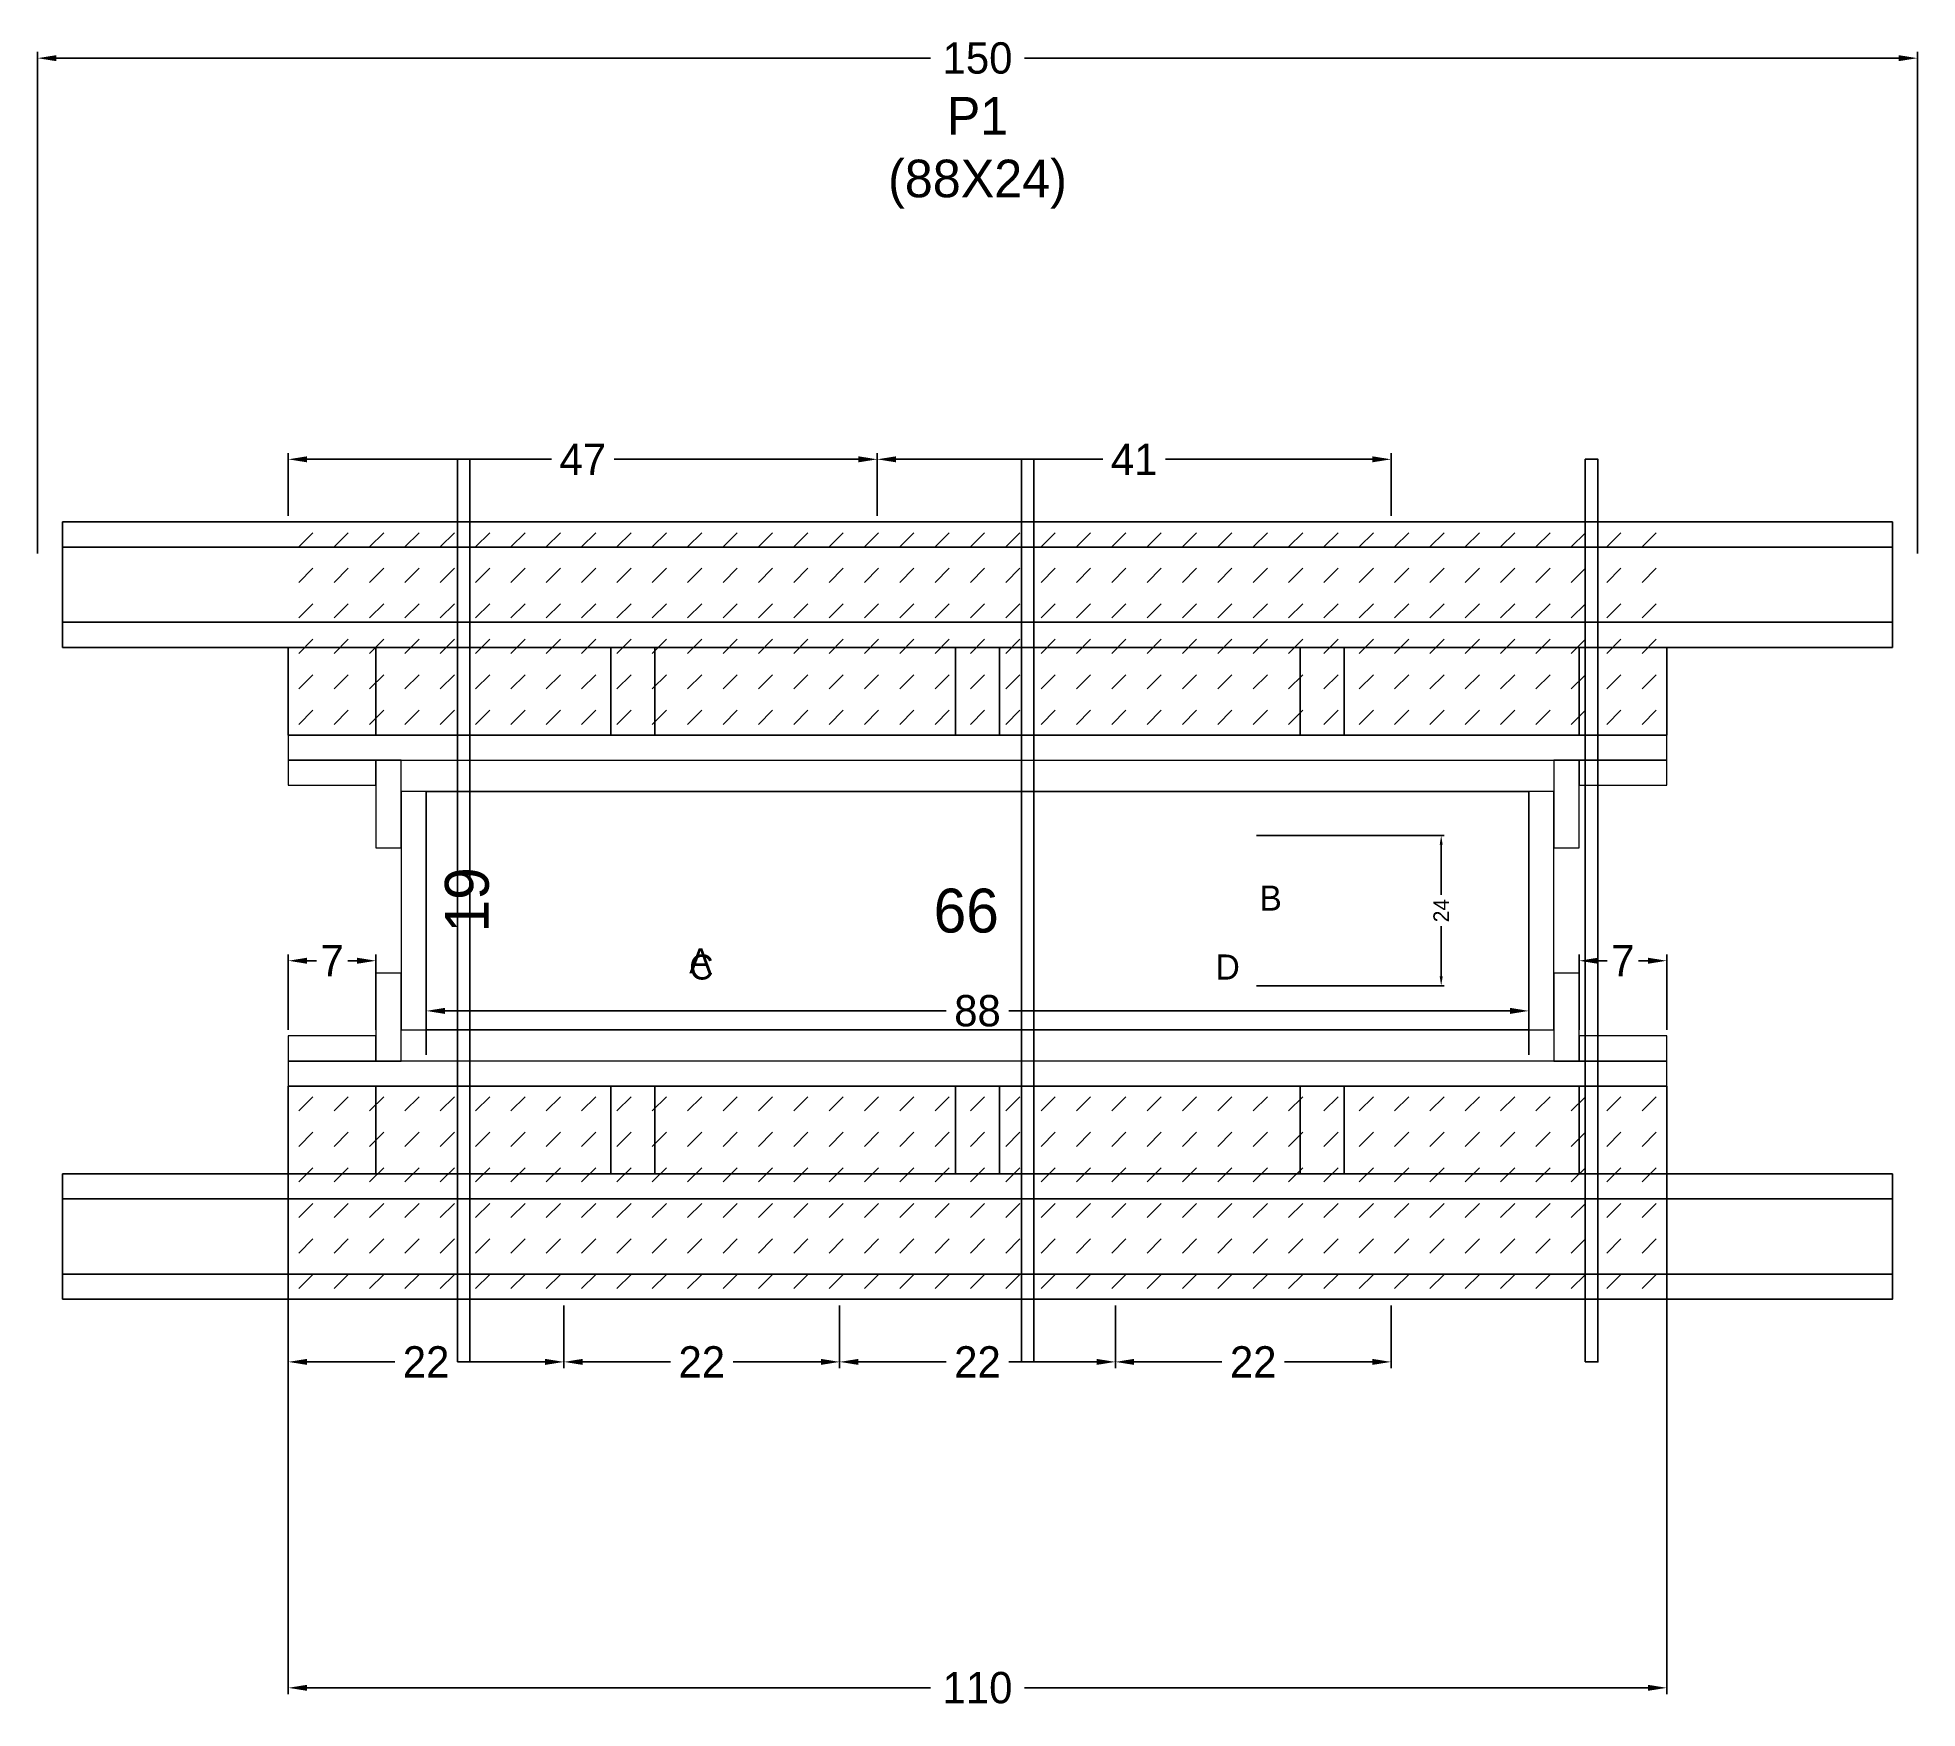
# Model space of a CAD drawing. Header units: centimetres. Extents: x -10500 to 4231, y -421 to 295.
# Drawn here: x -150 to 150, y 12.7 to 279.3 of the extents above; entities that cross this region are included whole.
import ezdxf

# ---------------------------------------------------------------- set-up
doc = ezdxf.new("R2010")
doc.units = ezdxf.units.CM
for name, color, linetype in [('CHAPA', 140, 'Continuous'), ('COTA', 241, 'Continuous'), ('Hachura', 251, 'Continuous'), ('Madeira', 30, 'Continuous'), ('NOMENCLATURA', 7, 'Continuous'), ('Painéis', 200, 'Continuous'), ('Perfil Metálico', 150, 'Continuous'), ('SARRAFO', 251, 'Continuous'), ('TEXTO_GERAL', 7, 'Continuous')]:
    doc.layers.add(name, color=color, linetype=linetype)
doc.dimstyles.new('cotax2', dxfattribs={"dimtxt": 2.5, "dimasz": 1.5, "dimexe": 0.5, "dimexo": 0.5, "dimgap": 0.5, "dimtad": 1, "dimcen": 2.5, "dimazin": 3, "dimtfac": 1, "dimtmove": 0, "dimatfit": 3})

msp = doc.modelspace()

# ---------------------------------------------------------------- texts
at = {"layer": 'COTA'}
msp.add_text('19', height=7, rotation=90, dxfattribs=at).set_placement((-78, 136.5))
msp.add_text('66', height=7, dxfattribs=at).set_placement((-7, 136.5))
at = {"layer": 'NOMENCLATURA', "insert": (0, 252), "char_height": 6, "attachment_point": 8}
msp.add_mtext('P1\\P(88X24)', dxfattribs=at)
at = {"layer": 'TEXTO_GERAL'}
for s, p in [('B', (45, 140)), ('A', (-46, 130)), ('C', (-46, 129)), ('D', (38, 129))]:
    msp.add_text(s, height=4, dxfattribs=at).set_placement(p)

# ---------------------------------------------------------------- blocks, each defined once
blk = doc.blocks.new('_CLOSEDFILLED')
at = {"color": 0, "linetype": 'BYBLOCK'}
blk.add_solid([(-1, 0.16), (0, 0), (-1, -0.16)], dxfattribs=at)
blk = doc.blocks.new('*D14')
for p, q in [((-110, 111), (-110, 15)), ((110, 111), (110, 15)), ((-107, 16), (-7.5, 16)), ((7.5, 16), (107, 16))]:
    blk.add_line(p, q)
at = {"layer": 'Defpoints'}
for p in [(-110, 112), (110, 112), (-110, 16)]:
    blk.add_point(p, dxfattribs=at)
at = {"layer": 'COTA', "xscale": 3, "yscale": 3, "rotation": 180}
blk.add_blockref('_CLOSEDFILLED', (-110, 16), dxfattribs=at)
at = {"layer": 'COTA', "xscale": 3, "yscale": 3}
blk.add_blockref('_CLOSEDFILLED', (110, 16), dxfattribs=at)
at = {"layer": 'COTA', "insert": (0, 16), "char_height": 5, "attachment_point": 5}
blk.add_mtext('110', dxfattribs=at)
blk = doc.blocks.new('*D15')
for p, q in [((-110, 77), (-110, 67)), ((-66, 77), (-66, 67)), ((-107, 68), (-93, 68)), ((-83, 68), (-69, 68))]:
    blk.add_line(p, q)
at = {"layer": 'Defpoints'}
for p in [(-110, 78), (-66, 78), (-110, 68)]:
    blk.add_point(p, dxfattribs=at)
at = {"layer": 'COTA', "xscale": 3, "yscale": 3, "rotation": 180}
blk.add_blockref('_CLOSEDFILLED', (-110, 68), dxfattribs=at)
at = {"layer": 'COTA', "xscale": 3, "yscale": 3}
blk.add_blockref('_CLOSEDFILLED', (-66, 68), dxfattribs=at)
at = {"layer": 'COTA', "insert": (-88, 68), "char_height": 5, "attachment_point": 5}
blk.add_mtext('22', dxfattribs=at)
blk = doc.blocks.new('*D16')
for p, q in [((-66, 77), (-66, 67)), ((-22, 77), (-22, 67)), ((-63, 68), (-49, 68)), ((-39, 68), (-25, 68))]:
    blk.add_line(p, q)
at = {"layer": 'Defpoints'}
for p in [(-66, 78), (-22, 78), (-66, 68)]:
    blk.add_point(p, dxfattribs=at)
at = {"layer": 'COTA', "xscale": 3, "yscale": 3, "rotation": 180}
blk.add_blockref('_CLOSEDFILLED', (-66, 68), dxfattribs=at)
at = {"layer": 'COTA', "xscale": 3, "yscale": 3}
blk.add_blockref('_CLOSEDFILLED', (-22, 68), dxfattribs=at)
at = {"layer": 'COTA', "insert": (-44, 68), "char_height": 5, "attachment_point": 5}
blk.add_mtext('22', dxfattribs=at)
blk = doc.blocks.new('*D17')
for p, q in [((-22, 77), (-22, 67)), ((22, 77), (22, 67)), ((-19, 68), (-5, 68)), ((5, 68), (19, 68))]:
    blk.add_line(p, q)
at = {"layer": 'Defpoints'}
for p in [(-22, 78), (22, 78), (-22, 68)]:
    blk.add_point(p, dxfattribs=at)
at = {"layer": 'COTA', "xscale": 3, "yscale": 3, "rotation": 180}
blk.add_blockref('_CLOSEDFILLED', (-22, 68), dxfattribs=at)
at = {"layer": 'COTA', "xscale": 3, "yscale": 3}
blk.add_blockref('_CLOSEDFILLED', (22, 68), dxfattribs=at)
at = {"layer": 'COTA', "insert": (0, 68), "char_height": 5, "attachment_point": 5}
blk.add_mtext('22', dxfattribs=at)
blk = doc.blocks.new('*D18')
for p, q in [((22, 77), (22, 67)), ((66, 77), (66, 67)), ((25, 68), (39, 68)), ((49, 68), (63, 68))]:
    blk.add_line(p, q)
at = {"layer": 'Defpoints'}
for p in [(22, 78), (66, 78), (22, 68)]:
    blk.add_point(p, dxfattribs=at)
at = {"layer": 'COTA', "xscale": 3, "yscale": 3, "rotation": 180}
blk.add_blockref('_CLOSEDFILLED', (22, 68), dxfattribs=at)
at = {"layer": 'COTA', "xscale": 3, "yscale": 3}
blk.add_blockref('_CLOSEDFILLED', (66, 68), dxfattribs=at)
at = {"layer": 'COTA', "insert": (44, 68), "char_height": 5, "attachment_point": 5}
blk.add_mtext('22', dxfattribs=at)
blk = doc.blocks.new('*D19')
for p, q in [((-110, 203), (-110, 213)), ((-16, 203), (-16, 213)), ((-107, 212), (-68, 212)), ((-58, 212), (-19, 212))]:
    blk.add_line(p, q)
at = {"layer": 'Defpoints'}
for p in [(-110, 212), (-110, 202), (-16, 202)]:
    blk.add_point(p, dxfattribs=at)
at = {"layer": 'COTA', "xscale": 3, "yscale": 3, "rotation": 180}
blk.add_blockref('_CLOSEDFILLED', (-110, 212), dxfattribs=at)
at = {"layer": 'COTA', "xscale": 3, "yscale": 3}
blk.add_blockref('_CLOSEDFILLED', (-16, 212), dxfattribs=at)
at = {"layer": 'COTA', "insert": (-63, 212), "char_height": 5, "attachment_point": 5}
blk.add_mtext('47', dxfattribs=at)
blk = doc.blocks.new('*D20')
for p, q in [((-16, 203), (-16, 213)), ((66, 203), (66, 213)), ((-13, 212), (20, 212)), ((30, 212), (63, 212))]:
    blk.add_line(p, q)
at = {"layer": 'Defpoints'}
for p in [(-16, 212), (-16, 202), (66, 202)]:
    blk.add_point(p, dxfattribs=at)
at = {"layer": 'COTA', "xscale": 3, "yscale": 3, "rotation": 180}
blk.add_blockref('_CLOSEDFILLED', (-16, 212), dxfattribs=at)
at = {"layer": 'COTA', "xscale": 3, "yscale": 3}
blk.add_blockref('_CLOSEDFILLED', (66, 212), dxfattribs=at)
at = {"layer": 'COTA', "insert": (25, 212), "char_height": 5, "attachment_point": 5}
blk.add_mtext('41', dxfattribs=at)
blk = doc.blocks.new('*D21')
for p, q in [((-88, 117), (-88, 125)), ((-85, 124), (-5, 124)), ((5, 124), (85, 124)), ((88, 117), (88, 125))]:
    blk.add_line(p, q)
at = {"layer": 'Defpoints'}
for p in [(-88, 124), (-88, 116), (88, 116)]:
    blk.add_point(p, dxfattribs=at)
at = {"layer": 'COTA', "xscale": 3, "yscale": 3, "rotation": 180}
blk.add_blockref('_CLOSEDFILLED', (-88, 124), dxfattribs=at)
at = {"layer": 'COTA', "xscale": 3, "yscale": 3}
blk.add_blockref('_CLOSEDFILLED', (88, 124), dxfattribs=at)
at = {"layer": 'COTA', "insert": (0, 124), "char_height": 5, "attachment_point": 5}
blk.add_mtext('88', dxfattribs=at)
blk = doc.blocks.new('*D22')
for p, q in [((44.5, 152), (74.5, 152)), ((74, 142.5), (74, 150.5)), ((74, 129.5), (74, 137.5)), ((44.5, 128), (74.5, 128))]:
    blk.add_line(p, q)
at = {"layer": 'Defpoints'}
for p in [(44, 152), (44, 128), (74, 128)]:
    blk.add_point(p, dxfattribs=at)
at = {"layer": 'COTA', "xscale": 1.5, "yscale": 1.5}
for p, rotation in [((74, 152), 90), ((74, 128), 270)]:
    blk.add_blockref('_CLOSEDFILLED', p, dxfattribs=dict(at, rotation=rotation))
at = {"layer": 'COTA', "insert": (74, 140), "char_height": 2.5, "attachment_point": 5, "rotation": 90}
blk.add_mtext('24', dxfattribs=at)
blk = doc.blocks.new('*D23')
for p, q in [((-110, 121), (-110, 133)), ((-107, 132), (-105.5, 132)), ((-100.5, 132), (-99, 132)), ((-96, 121), (-96, 133))]:
    blk.add_line(p, q)
at = {"layer": 'Defpoints'}
for p in [(-110, 132), (-110, 120), (-96, 120)]:
    blk.add_point(p, dxfattribs=at)
at = {"layer": 'COTA', "xscale": 3, "yscale": 3, "rotation": 180}
blk.add_blockref('_CLOSEDFILLED', (-110, 132), dxfattribs=at)
at = {"layer": 'COTA', "xscale": 3, "yscale": 3}
blk.add_blockref('_CLOSEDFILLED', (-96, 132), dxfattribs=at)
at = {"layer": 'COTA', "insert": (-103, 132), "char_height": 5, "attachment_point": 5}
blk.add_mtext('7', dxfattribs=at)
blk = doc.blocks.new('*D24')
for p, q in [((96, 121), (96, 133)), ((99, 132), (100.5, 132)), ((105.5, 132), (107, 132)), ((110, 121), (110, 133))]:
    blk.add_line(p, q)
at = {"layer": 'Defpoints'}
for p in [(96, 132), (96, 120), (110, 120)]:
    blk.add_point(p, dxfattribs=at)
at = {"layer": 'COTA', "xscale": 3, "yscale": 3, "rotation": 180}
blk.add_blockref('_CLOSEDFILLED', (96, 132), dxfattribs=at)
at = {"layer": 'COTA', "xscale": 3, "yscale": 3}
blk.add_blockref('_CLOSEDFILLED', (110, 132), dxfattribs=at)
at = {"layer": 'COTA', "insert": (103, 132), "char_height": 5, "attachment_point": 5}
blk.add_mtext('7', dxfattribs=at)
blk = doc.blocks.new('*D25')
for p, q in [((-150, 197), (-150, 277)), ((-147, 276), (-7.5, 276)), ((7.5, 276), (147, 276)), ((150, 197), (150, 277))]:
    blk.add_line(p, q)
at = {"layer": 'Defpoints'}
for p in [(-150, 276), (-150, 196), (150, 196)]:
    blk.add_point(p, dxfattribs=at)
at = {"layer": 'cota', "xscale": 3, "yscale": 3, "rotation": 180}
blk.add_blockref('_CLOSEDFILLED', (-150, 276), dxfattribs=at)
at = {"layer": 'cota', "xscale": 3, "yscale": 3}
blk.add_blockref('_CLOSEDFILLED', (150, 276), dxfattribs=at)
at = {"layer": 'cota', "insert": (0, 276), "char_height": 5, "attachment_point": 5}
blk.add_mtext('150', dxfattribs=at)

# ---------------------------------------------------------------- dimensions: what is measured, and where the dimension line sits
at = {"layer": 'cota'}
dim = msp.add_linear_dim(base=(-150, 276), p1=(-150, 196), p2=(150, 196), dimstyle='cotax2', dxfattribs=at)
dim.commit()
dim.dimension.update_dxf_attribs({"geometry": '*D25', "text_midpoint": (0, 276)})
at = {"layer": 'COTA'}
for base, p1, p2, picture, middle in [((-110, 212), (-110, 202), (-16, 202), '*D19', (-63, 212)), ((-16, 212), (-16, 202), (66, 202), '*D20', (25, 212)), ((-110, 132), (-110, 120), (-96, 120), '*D23', (-103, 132)), ((96, 132), (96, 120), (110, 120), '*D24', (103, 132)), ((-88, 124), (-88, 116), (88, 116), '*D21', (0, 124)), ((-110, 16), (-110, 112), (110, 112), '*D14', (0, 16)), ((-110, 68), (-110, 78), (-66, 78), '*D15', (-88, 68)), ((-66, 68), (-66, 78), (-22, 78), '*D16', (-44, 68)), ((-22, 68), (-22, 78), (22, 78), '*D17', (0, 68)), ((22, 68), (22, 78), (66, 78), '*D18', (44, 68))]:
    dim = msp.add_linear_dim(base=base, p1=p1, p2=p2, dimstyle='cotax2', dxfattribs=at)
    dim.commit()
    dim.dimension.update_dxf_attribs({"geometry": picture, "text_midpoint": middle})
dim = msp.add_linear_dim(base=(74, 128), p1=(44, 128), p2=(44, 152), angle=90, dimstyle='cotax2', dxfattribs=at)
dim.commit()
dim.dimension.update_dxf_attribs({"geometry": '*D22', "text_midpoint": (74, 140)})

# ---------------------------------------------------------------- linework, layer by layer
at = {"layer": 'CHAPA', "lineweight": 18}
for points in [[(-110, 164), (110, 164), (110, 168), (-110, 168)], [(-110, 164), (110, 164), (110, 168), (-110, 168)], [(-92, 121), (-88, 121), (-88, 159), (-92, 159)], [(-92, 121), (-88, 121), (-88, 159), (-92, 159)], [(88, 121), (92, 121), (92, 159), (88, 159)], [(88, 121), (92, 121), (92, 159), (88, 159)], [(-110, 112), (110, 112), (110, 116), (-110, 116)], [(-110, 112), (110, 112), (110, 116), (-110, 116)]]:
    msp.add_lwpolyline(points, close=True, dxfattribs=at)
at = {"layer": 'Hachura'}
for p, q in [((-108.308, 198.038), (-106.051, 200.295)), ((-102.667, 198.038), (-100.41, 200.295)), ((-97.026, 198.038), (-94.769, 200.295)), ((-91.385, 198.038), (-89.128, 200.295)), ((-85.744, 198.038), (-83.487, 200.295)), ((-80.103, 198.038), (-77.846, 200.295)), ((-74.462, 198.038), (-72.205, 200.295)), ((-68.821, 198.038), (-66.564, 200.295)), ((-63.179, 198.038), (-60.923, 200.295)), ((-57.538, 198.038), (-55.282, 200.295)), ((-51.897, 198.038), (-49.641, 200.295)), ((-46.256, 198.038), (-44, 200.295)), ((-40.615, 198.038), (-38.359, 200.295)), ((-34.974, 198.038), (-32.718, 200.295)), ((-29.333, 198.038), (-27.077, 200.295)), ((-23.692, 198.038), (-21.436, 200.295)), ((-18.051, 198.038), (-15.795, 200.295)), ((-12.41, 198.038), (-10.154, 200.295)), ((-6.769, 198.038), (-4.513, 200.295)), ((-1.128, 198.038), (1.128, 200.295)), ((4.513, 198.038), (6.769, 200.295)), ((10.154, 198.038), (12.41, 200.295)), ((15.795, 198.038), (18.051, 200.295)), ((21.436, 198.038), (23.692, 200.295)), ((27.077, 198.038), (29.333, 200.295)), ((32.718, 198.038), (34.974, 200.295)), ((38.359, 198.038), (40.615, 200.295)), ((44, 198.038), (46.256, 200.295)), ((49.641, 198.038), (51.897, 200.295)), ((55.282, 198.038), (57.538, 200.295)), ((60.923, 198.038), (63.179, 200.295)), ((66.564, 198.038), (68.821, 200.295)), ((72.205, 198.038), (74.462, 200.295)), ((77.846, 198.038), (80.103, 200.295)), ((83.487, 198.038), (85.744, 200.295)), ((89.128, 198.038), (91.385, 200.295)), ((94.769, 198.038), (97.026, 200.295)), ((100.41, 198.038), (102.667, 200.295)), ((106.051, 198.038), (108.308, 200.295)), ((-108.308, 192.372), (-106.051, 194.628)), ((-102.667, 192.372), (-100.41, 194.628)), ((-97.026, 192.372), (-94.769, 194.628)), ((-91.385, 192.372), (-89.128, 194.628)), ((-85.744, 192.372), (-83.487, 194.628)), ((-80.103, 192.372), (-77.846, 194.628)), ((-74.462, 192.372), (-72.205, 194.628)), ((-68.821, 192.372), (-66.564, 194.628)), ((-63.179, 192.372), (-60.923, 194.628)), ((-57.538, 192.372), (-55.282, 194.628)), ((-51.897, 192.372), (-49.641, 194.628)), ((-46.256, 192.372), (-44, 194.628)), ((-40.615, 192.372), (-38.359, 194.628)), ((-34.974, 192.372), (-32.718, 194.628)), ((-29.333, 192.372), (-27.077, 194.628)), ((-23.692, 192.372), (-21.436, 194.628)), ((-18.051, 192.372), (-15.795, 194.628)), ((-12.41, 192.372), (-10.154, 194.628)), ((-6.769, 192.372), (-4.513, 194.628)), ((-1.128, 192.372), (1.128, 194.628)), ((4.513, 192.372), (6.769, 194.628)), ((10.154, 192.372), (12.41, 194.628)), ((15.795, 192.372), (18.051, 194.628)), ((21.436, 192.372), (23.692, 194.628)), ((27.077, 192.372), (29.333, 194.628)), ((32.718, 192.372), (34.974, 194.628)), ((38.359, 192.372), (40.615, 194.628)), ((44, 192.372), (46.256, 194.628)), ((49.641, 192.372), (51.897, 194.628)), ((55.282, 192.372), (57.538, 194.628)), ((60.923, 192.372), (63.179, 194.628)), ((66.564, 192.372), (68.821, 194.628)), ((72.205, 192.372), (74.462, 194.628)), ((77.846, 192.372), (80.103, 194.628)), ((83.487, 192.372), (85.744, 194.628)), ((89.128, 192.372), (91.385, 194.628)), ((94.769, 192.372), (97.026, 194.628)), ((100.41, 192.372), (102.667, 194.628)), ((106.051, 192.372), (108.308, 194.628)), ((-108.308, 186.705), (-106.051, 188.962)), ((-102.667, 186.705), (-100.41, 188.962)), ((-97.026, 186.705), (-94.769, 188.962)), ((-91.385, 186.705), (-89.128, 188.962)), ((-85.744, 186.705), (-83.487, 188.962)), ((-80.103, 186.705), (-77.846, 188.962)), ((-74.462, 186.705), (-72.205, 188.962)), ((-68.821, 186.705), (-66.564, 188.962)), ((-63.179, 186.705), (-60.923, 188.962)), ((-57.538, 186.705), (-55.282, 188.962)), ((-51.897, 186.705), (-49.641, 188.962)), ((-46.256, 186.705), (-44, 188.962)), ((-40.615, 186.705), (-38.359, 188.962)), ((-34.974, 186.705), (-32.718, 188.962)), ((-29.333, 186.705), (-27.077, 188.962)), ((-23.692, 186.705), (-21.436, 188.962)), ((-18.051, 186.705), (-15.795, 188.962)), ((-12.41, 186.705), (-10.154, 188.962)), ((-6.769, 186.705), (-4.513, 188.962)), ((-1.128, 186.705), (1.128, 188.962)), ((4.513, 186.705), (6.769, 188.962)), ((10.154, 186.705), (12.41, 188.962)), ((15.795, 186.705), (18.051, 188.962)), ((21.436, 186.705), (23.692, 188.962)), ((27.077, 186.705), (29.333, 188.962)), ((32.718, 186.705), (34.974, 188.962)), ((38.359, 186.705), (40.615, 188.962)), ((44, 186.705), (46.256, 188.962)), ((49.641, 186.705), (51.897, 188.962)), ((55.282, 186.705), (57.538, 188.962)), ((60.923, 186.705), (63.179, 188.962)), ((66.564, 186.705), (68.821, 188.962)), ((72.205, 186.705), (74.462, 188.962)), ((77.846, 186.705), (80.103, 188.962)), ((83.487, 186.705), (85.744, 188.962)), ((89.128, 186.705), (91.385, 188.962)), ((94.769, 186.705), (97.026, 188.962)), ((100.41, 186.705), (102.667, 188.962)), ((106.051, 186.705), (108.308, 188.962)), ((-108.308, 181.038), (-106.051, 183.295)), ((-102.667, 181.038), (-100.41, 183.295)), ((-97.026, 181.038), (-94.769, 183.295)), ((-91.385, 181.038), (-89.128, 183.295)), ((-85.744, 181.038), (-83.487, 183.295)), ((-80.103, 181.038), (-77.846, 183.295)), ((-74.462, 181.038), (-72.205, 183.295)), ((-68.821, 181.038), (-66.564, 183.295)), ((-63.179, 181.038), (-60.923, 183.295)), ((-57.538, 181.038), (-55.282, 183.295)), ((-51.897, 181.038), (-49.641, 183.295)), ((-46.256, 181.038), (-44, 183.295)), ((-40.615, 181.038), (-38.359, 183.295)), ((-34.974, 181.038), (-32.718, 183.295)), ((-29.333, 181.038), (-27.077, 183.295)), ((-23.692, 181.038), (-21.436, 183.295)), ((-18.051, 181.038), (-15.795, 183.295)), ((-12.41, 181.038), (-10.154, 183.295)), ((-6.769, 181.038), (-4.513, 183.295)), ((-1.128, 181.038), (1.128, 183.295)), ((4.513, 181.038), (6.769, 183.295)), ((10.154, 181.038), (12.41, 183.295)), ((15.795, 181.038), (18.051, 183.295)), ((21.436, 181.038), (23.692, 183.295)), ((27.077, 181.038), (29.333, 183.295)), ((32.718, 181.038), (34.974, 183.295)), ((38.359, 181.038), (40.615, 183.295)), ((44, 181.038), (46.256, 183.295)), ((49.641, 181.038), (51.897, 183.295)), ((55.282, 181.038), (57.538, 183.295)), ((60.923, 181.038), (63.179, 183.295)), ((66.564, 181.038), (68.821, 183.295)), ((72.205, 181.038), (74.462, 183.295)), ((77.846, 181.038), (80.103, 183.295)), ((83.487, 181.038), (85.744, 183.295)), ((89.128, 181.038), (91.385, 183.295)), ((94.769, 181.038), (97.026, 183.295)), ((100.41, 181.038), (102.667, 183.295)), ((106.051, 181.038), (108.308, 183.295)), ((-108.308, 175.372), (-106.051, 177.628)), ((-102.667, 175.372), (-100.41, 177.628)), ((-97.026, 175.372), (-94.769, 177.628)), ((-91.385, 175.372), (-89.128, 177.628)), ((-85.744, 175.372), (-83.487, 177.628)), ((-80.103, 175.372), (-77.846, 177.628)), ((-74.462, 175.372), (-72.205, 177.628)), ((-68.821, 175.372), (-66.564, 177.628)), ((-63.179, 175.372), (-60.923, 177.628)), ((-57.538, 175.372), (-55.282, 177.628)), ((-51.897, 175.372), (-49.641, 177.628)), ((-46.256, 175.372), (-44, 177.628)), ((-40.615, 175.372), (-38.359, 177.628)), ((-34.974, 175.372), (-32.718, 177.628)), ((-29.333, 175.372), (-27.077, 177.628)), ((-23.692, 175.372), (-21.436, 177.628)), ((-18.051, 175.372), (-15.795, 177.628)), ((-12.41, 175.372), (-10.154, 177.628)), ((-6.769, 175.372), (-4.513, 177.628)), ((-1.128, 175.372), (1.128, 177.628)), ((4.513, 175.372), (6.769, 177.628)), ((10.154, 175.372), (12.41, 177.628)), ((15.795, 175.372), (18.051, 177.628)), ((21.436, 175.372), (23.692, 177.628)), ((27.077, 175.372), (29.333, 177.628)), ((32.718, 175.372), (34.974, 177.628)), ((38.359, 175.372), (40.615, 177.628)), ((44, 175.372), (46.256, 177.628)), ((49.641, 175.372), (51.897, 177.628)), ((55.282, 175.372), (57.538, 177.628)), ((60.923, 175.372), (63.179, 177.628)), ((66.564, 175.372), (68.821, 177.628)), ((72.205, 175.372), (74.462, 177.628)), ((77.846, 175.372), (80.103, 177.628)), ((83.487, 175.372), (85.744, 177.628)), ((89.128, 175.372), (91.385, 177.628)), ((94.769, 175.372), (97.026, 177.628)), ((100.41, 175.372), (102.667, 177.628)), ((106.051, 175.372), (108.308, 177.628)), ((-108.308, 169.705), (-106.051, 171.962)), ((-102.667, 169.705), (-100.41, 171.962)), ((-97.026, 169.705), (-94.769, 171.962)), ((-91.385, 169.705), (-89.128, 171.962)), ((-85.744, 169.705), (-83.487, 171.962)), ((-80.103, 169.705), (-77.846, 171.962)), ((-74.462, 169.705), (-72.205, 171.962)), ((-68.821, 169.705), (-66.564, 171.962)), ((-63.179, 169.705), (-60.923, 171.962)), ((-57.538, 169.705), (-55.282, 171.962)), ((-51.897, 169.705), (-49.641, 171.962)), ((-46.256, 169.705), (-44, 171.962)), ((-40.615, 169.705), (-38.359, 171.962)), ((-34.974, 169.705), (-32.718, 171.962)), ((-29.333, 169.705), (-27.077, 171.962)), ((-23.692, 169.705), (-21.436, 171.962)), ((-18.051, 169.705), (-15.795, 171.962)), ((-12.41, 169.705), (-10.154, 171.962)), ((-6.769, 169.705), (-4.513, 171.962)), ((-1.128, 169.705), (1.128, 171.962)), ((4.513, 169.705), (6.769, 171.962)), ((10.154, 169.705), (12.41, 171.962)), ((15.795, 169.705), (18.051, 171.962)), ((21.436, 169.705), (23.692, 171.962)), ((27.077, 169.705), (29.333, 171.962)), ((32.718, 169.705), (34.974, 171.962)), ((38.359, 169.705), (40.615, 171.962)), ((44, 169.705), (46.256, 171.962)), ((49.641, 169.705), (51.897, 171.962)), ((55.282, 169.705), (57.538, 171.962)), ((60.923, 169.705), (63.179, 171.962)), ((66.564, 169.705), (68.821, 171.962)), ((72.205, 169.705), (74.462, 171.962)), ((77.846, 169.705), (80.103, 171.962)), ((83.487, 169.705), (85.744, 171.962)), ((89.128, 169.705), (91.385, 171.962)), ((94.769, 169.705), (97.026, 171.962)), ((100.41, 169.705), (102.667, 171.962)), ((106.051, 169.705), (108.308, 171.962)), ((-108.308, 108.038), (-106.051, 110.295)), ((-102.667, 108.038), (-100.41, 110.295)), ((-97.026, 108.038), (-94.769, 110.295)), ((-91.385, 108.038), (-89.128, 110.295)), ((-85.744, 108.038), (-83.487, 110.295)), ((-80.103, 108.038), (-77.846, 110.295)), ((-74.462, 108.038), (-72.205, 110.295)), ((-68.821, 108.038), (-66.564, 110.295)), ((-63.179, 108.038), (-60.923, 110.295)), ((-57.538, 108.038), (-55.282, 110.295)), ((-51.897, 108.038), (-49.641, 110.295)), ((-46.256, 108.038), (-44, 110.295)), ((-40.615, 108.038), (-38.359, 110.295)), ((-34.974, 108.038), (-32.718, 110.295)), ((-29.333, 108.038), (-27.077, 110.295)), ((-23.692, 108.038), (-21.436, 110.295)), ((-18.051, 108.038), (-15.795, 110.295)), ((-12.41, 108.038), (-10.154, 110.295)), ((-6.769, 108.038), (-4.513, 110.295)), ((-1.128, 108.038), (1.128, 110.295)), ((4.513, 108.038), (6.769, 110.295)), ((10.154, 108.038), (12.41, 110.295)), ((15.795, 108.038), (18.051, 110.295)), ((21.436, 108.038), (23.692, 110.295)), ((27.077, 108.038), (29.333, 110.295)), ((32.718, 108.038), (34.974, 110.295)), ((38.359, 108.038), (40.615, 110.295)), ((44, 108.038), (46.256, 110.295)), ((49.641, 108.038), (51.897, 110.295)), ((55.282, 108.038), (57.538, 110.295)), ((60.923, 108.038), (63.179, 110.295)), ((66.564, 108.038), (68.821, 110.295)), ((72.205, 108.038), (74.462, 110.295)), ((77.846, 108.038), (80.103, 110.295)), ((83.487, 108.038), (85.744, 110.295)), ((89.128, 108.038), (91.385, 110.295)), ((94.769, 108.038), (97.026, 110.295)), ((100.41, 108.038), (102.667, 110.295)), ((106.051, 108.038), (108.308, 110.295)), ((-108.308, 102.372), (-106.051, 104.628)), ((-102.667, 102.372), (-100.41, 104.628)), ((-97.026, 102.372), (-94.769, 104.628)), ((-91.385, 102.372), (-89.128, 104.628)), ((-85.744, 102.372), (-83.487, 104.628)), ((-80.103, 102.372), (-77.846, 104.628)), ((-74.462, 102.372), (-72.205, 104.628)), ((-68.821, 102.372), (-66.564, 104.628)), ((-63.179, 102.372), (-60.923, 104.628)), ((-57.538, 102.372), (-55.282, 104.628)), ((-51.897, 102.372), (-49.641, 104.628)), ((-46.256, 102.372), (-44, 104.628)), ((-40.615, 102.372), (-38.359, 104.628)), ((-34.974, 102.372), (-32.718, 104.628)), ((-29.333, 102.372), (-27.077, 104.628)), ((-23.692, 102.372), (-21.436, 104.628)), ((-18.051, 102.372), (-15.795, 104.628)), ((-12.41, 102.372), (-10.154, 104.628)), ((-6.769, 102.372), (-4.513, 104.628)), ((-1.128, 102.372), (1.128, 104.628)), ((4.513, 102.372), (6.769, 104.628)), ((10.154, 102.372), (12.41, 104.628)), ((15.795, 102.372), (18.051, 104.628)), ((21.436, 102.372), (23.692, 104.628)), ((27.077, 102.372), (29.333, 104.628)), ((32.718, 102.372), (34.974, 104.628)), ((38.359, 102.372), (40.615, 104.628)), ((44, 102.372), (46.256, 104.628)), ((49.641, 102.372), (51.897, 104.628)), ((55.282, 102.372), (57.538, 104.628)), ((60.923, 102.372), (63.179, 104.628)), ((66.564, 102.372), (68.821, 104.628)), ((72.205, 102.372), (74.462, 104.628)), ((77.846, 102.372), (80.103, 104.628)), ((83.487, 102.372), (85.744, 104.628)), ((89.128, 102.372), (91.385, 104.628)), ((94.769, 102.372), (97.026, 104.628)), ((100.41, 102.372), (102.667, 104.628)), ((106.051, 102.372), (108.308, 104.628)), ((-108.308, 96.705), (-106.051, 98.962)), ((-102.667, 96.705), (-100.41, 98.962)), ((-97.026, 96.705), (-94.769, 98.962)), ((-91.385, 96.705), (-89.128, 98.962)), ((-85.744, 96.705), (-83.487, 98.962)), ((-80.103, 96.705), (-77.846, 98.962)), ((-74.462, 96.705), (-72.205, 98.962)), ((-68.821, 96.705), (-66.564, 98.962)), ((-63.179, 96.705), (-60.923, 98.962)), ((-57.538, 96.705), (-55.282, 98.962)), ((-51.897, 96.705), (-49.641, 98.962)), ((-46.256, 96.705), (-44, 98.962)), ((-40.615, 96.705), (-38.359, 98.962)), ((-34.974, 96.705), (-32.718, 98.962)), ((-29.333, 96.705), (-27.077, 98.962)), ((-23.692, 96.705), (-21.436, 98.962)), ((-18.051, 96.705), (-15.795, 98.962)), ((-12.41, 96.705), (-10.154, 98.962)), ((-6.769, 96.705), (-4.513, 98.962)), ((-1.128, 96.705), (1.128, 98.962)), ((4.513, 96.705), (6.769, 98.962)), ((10.154, 96.705), (12.41, 98.962)), ((15.795, 96.705), (18.051, 98.962)), ((21.436, 96.705), (23.692, 98.962)), ((27.077, 96.705), (29.333, 98.962)), ((32.718, 96.705), (34.974, 98.962)), ((38.359, 96.705), (40.615, 98.962)), ((44, 96.705), (46.256, 98.962)), ((49.641, 96.705), (51.897, 98.962)), ((55.282, 96.705), (57.538, 98.962)), ((60.923, 96.705), (63.179, 98.962)), ((66.564, 96.705), (68.821, 98.962)), ((72.205, 96.705), (74.462, 98.962)), ((77.846, 96.705), (80.103, 98.962)), ((83.487, 96.705), (85.744, 98.962)), ((89.128, 96.705), (91.385, 98.962)), ((94.769, 96.705), (97.026, 98.962)), ((100.41, 96.705), (102.667, 98.962)), ((106.051, 96.705), (108.308, 98.962)), ((-108.308, 91.038), (-106.051, 93.295)), ((-102.667, 91.038), (-100.41, 93.295)), ((-97.026, 91.038), (-94.769, 93.295)), ((-91.385, 91.038), (-89.128, 93.295)), ((-85.744, 91.038), (-83.487, 93.295)), ((-80.103, 91.038), (-77.846, 93.295)), ((-74.462, 91.038), (-72.205, 93.295)), ((-68.821, 91.038), (-66.564, 93.295)), ((-63.179, 91.038), (-60.923, 93.295)), ((-57.538, 91.038), (-55.282, 93.295)), ((-51.897, 91.038), (-49.641, 93.295)), ((-46.256, 91.038), (-44, 93.295)), ((-40.615, 91.038), (-38.359, 93.295)), ((-34.974, 91.038), (-32.718, 93.295)), ((-29.333, 91.038), (-27.077, 93.295)), ((-23.692, 91.038), (-21.436, 93.295)), ((-18.051, 91.038), (-15.795, 93.295)), ((-12.41, 91.038), (-10.154, 93.295)), ((-6.769, 91.038), (-4.513, 93.295)), ((-1.128, 91.038), (1.128, 93.295)), ((4.513, 91.038), (6.769, 93.295)), ((10.154, 91.038), (12.41, 93.295)), ((15.795, 91.038), (18.051, 93.295)), ((21.436, 91.038), (23.692, 93.295)), ((27.077, 91.038), (29.333, 93.295)), ((32.718, 91.038), (34.974, 93.295)), ((38.359, 91.038), (40.615, 93.295)), ((44, 91.038), (46.256, 93.295)), ((49.641, 91.038), (51.897, 93.295)), ((55.282, 91.038), (57.538, 93.295)), ((60.923, 91.038), (63.179, 93.295)), ((66.564, 91.038), (68.821, 93.295)), ((72.205, 91.038), (74.462, 93.295)), ((77.846, 91.038), (80.103, 93.295)), ((83.487, 91.038), (85.744, 93.295)), ((89.128, 91.038), (91.385, 93.295)), ((94.769, 91.038), (97.026, 93.295)), ((100.41, 91.038), (102.667, 93.295)), ((106.051, 91.038), (108.308, 93.295)), ((-108.308, 85.372), (-106.051, 87.628)), ((-102.667, 85.372), (-100.41, 87.628)), ((-97.026, 85.372), (-94.769, 87.628)), ((-91.385, 85.372), (-89.128, 87.628)), ((-85.744, 85.372), (-83.487, 87.628)), ((-80.103, 85.372), (-77.846, 87.628)), ((-74.462, 85.372), (-72.205, 87.628)), ((-68.821, 85.372), (-66.564, 87.628)), ((-63.179, 85.372), (-60.923, 87.628)), ((-57.538, 85.372), (-55.282, 87.628)), ((-51.897, 85.372), (-49.641, 87.628)), ((-46.256, 85.372), (-44, 87.628)), ((-40.615, 85.372), (-38.359, 87.628)), ((-34.974, 85.372), (-32.718, 87.628)), ((-29.333, 85.372), (-27.077, 87.628)), ((-23.692, 85.372), (-21.436, 87.628)), ((-18.051, 85.372), (-15.795, 87.628)), ((-12.41, 85.372), (-10.154, 87.628)), ((-6.769, 85.372), (-4.513, 87.628)), ((-1.128, 85.372), (1.128, 87.628)), ((4.513, 85.372), (6.769, 87.628)), ((10.154, 85.372), (12.41, 87.628)), ((15.795, 85.372), (18.051, 87.628)), ((21.436, 85.372), (23.692, 87.628)), ((27.077, 85.372), (29.333, 87.628)), ((32.718, 85.372), (34.974, 87.628)), ((38.359, 85.372), (40.615, 87.628)), ((44, 85.372), (46.256, 87.628)), ((49.641, 85.372), (51.897, 87.628)), ((55.282, 85.372), (57.538, 87.628)), ((60.923, 85.372), (63.179, 87.628)), ((66.564, 85.372), (68.821, 87.628)), ((72.205, 85.372), (74.462, 87.628)), ((77.846, 85.372), (80.103, 87.628)), ((83.487, 85.372), (85.744, 87.628)), ((89.128, 85.372), (91.385, 87.628)), ((94.769, 85.372), (97.026, 87.628)), ((100.41, 85.372), (102.667, 87.628)), ((106.051, 85.372), (108.308, 87.628)), ((-108.308, 79.705), (-106.051, 81.962)), ((-102.667, 79.705), (-100.41, 81.962)), ((-97.026, 79.705), (-94.769, 81.962)), ((-91.385, 79.705), (-89.128, 81.962)), ((-85.744, 79.705), (-83.487, 81.962)), ((-80.103, 79.705), (-77.846, 81.962)), ((-74.462, 79.705), (-72.205, 81.962)), ((-68.821, 79.705), (-66.564, 81.962)), ((-63.179, 79.705), (-60.923, 81.962)), ((-57.538, 79.705), (-55.282, 81.962)), ((-51.897, 79.705), (-49.641, 81.962)), ((-46.256, 79.705), (-44, 81.962)), ((-40.615, 79.705), (-38.359, 81.962)), ((-34.974, 79.705), (-32.718, 81.962)), ((-29.333, 79.705), (-27.077, 81.962)), ((-23.692, 79.705), (-21.436, 81.962)), ((-18.051, 79.705), (-15.795, 81.962)), ((-12.41, 79.705), (-10.154, 81.962)), ((-6.769, 79.705), (-4.513, 81.962)), ((-1.128, 79.705), (1.128, 81.962)), ((4.513, 79.705), (6.769, 81.962)), ((10.154, 79.705), (12.41, 81.962)), ((15.795, 79.705), (18.051, 81.962)), ((21.436, 79.705), (23.692, 81.962)), ((27.077, 79.705), (29.333, 81.962)), ((32.718, 79.705), (34.974, 81.962)), ((38.359, 79.705), (40.615, 81.962)), ((44, 79.705), (46.256, 81.962)), ((49.641, 79.705), (51.897, 81.962)), ((55.282, 79.705), (57.538, 81.962)), ((60.923, 79.705), (63.179, 81.962)), ((66.564, 79.705), (68.821, 81.962)), ((72.205, 79.705), (74.462, 81.962)), ((77.846, 79.705), (80.103, 81.962)), ((83.487, 79.705), (85.744, 81.962)), ((89.128, 79.705), (91.385, 81.962)), ((94.769, 79.705), (97.026, 81.962)), ((100.41, 79.705), (102.667, 81.962)), ((106.051, 79.705), (108.308, 81.962))]:
    msp.add_line(p, q, dxfattribs=at)
for points in [[(-83, 68), (-81, 68), (-81, 212), (-83, 212)], [(7, 68), (9, 68), (9, 212), (7, 212)], [(97, 68), (99, 68), (99, 212), (97, 212)]]:
    msp.add_lwpolyline(points, close=True, dxfattribs=at)
at = {"layer": 'Madeira', "color": 126}
for points in [[(-110, 168), (110, 168), (110, 182), (-110, 182)], [(-110, 168), (-96, 168), (-96, 182), (-110, 182)], [(-58.5, 168), (-51.5, 168), (-51.5, 182), (-58.5, 182)], [(-3.5, 168), (3.5, 168), (3.5, 182), (-3.5, 182)], [(51.5, 168), (58.5, 168), (58.5, 182), (51.5, 182)], [(96, 168), (110, 168), (110, 182), (96, 182)], [(-110, 98), (110, 98), (110, 112), (-110, 112)], [(-110, 98), (-96, 98), (-96, 112), (-110, 112)], [(-58.5, 98), (-51.5, 98), (-51.5, 112), (-58.5, 112)], [(-3.5, 98), (3.5, 98), (3.5, 112), (-3.5, 112)], [(51.5, 98), (58.5, 98), (58.5, 112), (51.5, 112)], [(96, 98), (110, 98), (110, 112), (96, 112)]]:
    msp.add_lwpolyline(points, close=True, dxfattribs=at)
at = {"layer": 'Painéis'}
msp.add_lwpolyline([(-88, 121), (88, 121), (88, 159), (-88, 159)], close=True, dxfattribs=at)
at = {"layer": 'Perfil Metálico', "color": 224}
for points in [[(-146, 182), (146, 182), (146, 202), (-146, 202)], [(-146, 186), (146, 186), (146, 198), (-146, 198)], [(-146, 78), (146, 78), (146, 98), (-146, 98)], [(-146, 82), (146, 82), (146, 94), (-146, 94)]]:
    msp.add_lwpolyline(points, close=True, dxfattribs=at)
at = {"layer": 'SARRAFO', "color": 251, "lineweight": 13}
for points in [[(-110, 160), (-96, 160), (-96, 164), (-110, 164)], [(-96, 150), (-92, 150), (-92, 164), (-96, 164)], [(92, 150), (96, 150), (96, 164), (92, 164)], [(96, 160), (110, 160), (110, 164), (96, 164)], [(-96, 116), (-92, 116), (-92, 130), (-96, 130)], [(92, 116), (96, 116), (96, 130), (92, 130)], [(-110, 116), (-96, 116), (-96, 120), (-110, 120)], [(96, 116), (110, 116), (110, 120), (96, 120)]]:
    msp.add_lwpolyline(points, close=True, dxfattribs=at)

msp.set_redraw_order([(e.dxf.handle, doc.entitydb.next_handle()) for e in msp.query("TEXT MTEXT ATTDEF DIMENSION ARC_DIMENSION")])  # texts and dimensions are drawn at this point

doc.saveas('drawing.dxf')
